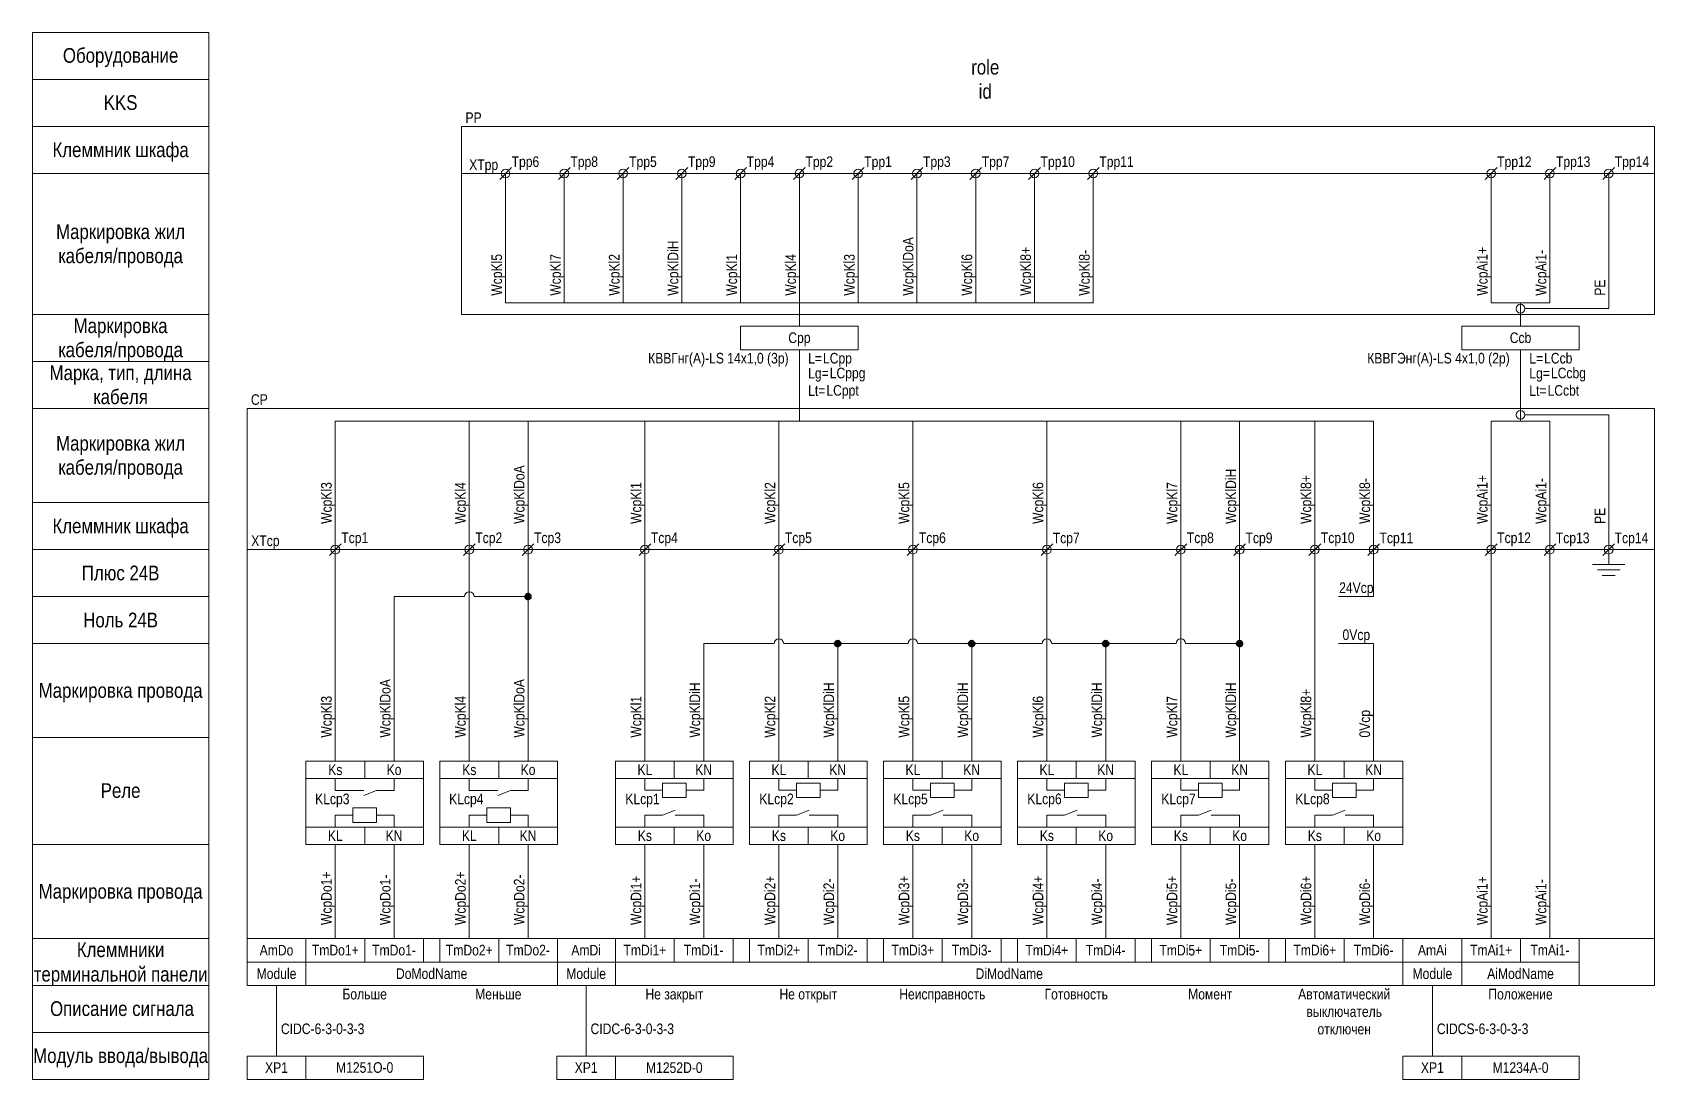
# Model space of a CAD drawing. Header units: millimetres. Extents: x 20 to 296, y -183 to -5.
import ezdxf

# ---------------------------------------------------------------- set-up
doc = ezdxf.new("R2010")
doc.units = ezdxf.units.MM
doc.header["$MEASUREMENT"] = 0
doc.linetypes.add('1_1', pattern=[2000, 1000, -1000])
doc.linetypes.add('4_2_1_2', pattern=[6702.777624, 3527.777672, -1763.888836, 0, -1411.111116])
for name, color, linetype in [('cp_names', 7, 'Continuous'), ('cp_params_ai', 7, 'Continuous'), ('cp_params_di', 7, 'Continuous'), ('cp_params_do', 7, 'Continuous'), ('cp_static_ai', 7, 'Continuous'), ('cp_static_di', 7, 'Continuous'), ('cp_static_do', 7, 'Continuous'), ('id_names', 7, 'Continuous'), ('id_params_ai', 7, 'Continuous'), ('id_params_di', 7, 'Continuous'), ('id_params_do', 7, 'Continuous'), ('id_static_di', 7, 'Continuous'), ('id_static_do', 7, 'Continuous')]:
    doc.layers.add(name, color=color, linetype=linetype)
doc.styles.add('СГЕНЕРИР_СТИЛЬ_1', font='ARIALN.TTF')

msp = doc.modelspace()

# ---------------------------------------------------------------- texts
at = {"layer": 'cp_names', "color": 7, "linetype": 'Continuous', "lineweight": 15, "insert": (35, -73.66), "char_height": 2.5, "attachment_point": 2, "line_spacing_factor": 0.982786, "style": 'СГЕНЕРИР_СТИЛЬ_1'}
msp.add_mtext('\\A1;{\\pqc;\\fArial Narrow|b0|i0|c204|p34;Маркировка жил\\P\\pqc;\\fArial Narrow|b0|i0|c204|p34;кабеля/провода}', dxfattribs=at)
at = {"layer": 'cp_names', "color": 7, "linetype": 'Continuous', "lineweight": 15, "char_height": 2.5, "style": 'СГЕНЕРИР_СТИЛЬ_1'}
for s, insert, attachment_point in [('\\A1;{\\pqc;\\fArial Narrow|b0|i0|c204|p34;Клеммник\\fArial Narrow|b0|i0|c204|p34; шкафа}', (35, -87.72), 2), ('\\A1;{\\pqc;\\fArial Narrow|b0|i0|c204|p34;Плюс \\fArial Narrow|b0|i0|c204|p34;24В}', (35, -97), 5), ('\\A1;{\\pqc;\\fArial Narrow|b0|i0|c204|p34;Ноль 24\\fArial Narrow|b0|i0|c204|p34;В}', (35, -105), 5), ('\\A1;{\\pqc;\\fArial Narrow|b0|i0|c204|p34;Маркировка \\fArial Narrow|b0|i0|c204|p34;провода}', (35, -115.72), 2), ('\\A1;{\\pqc;\\fArial Narrow|b0|i0|c204|p34;Реле}', (35, -132.75), 2), ('\\A1;{\\pqc;\\fArial Narrow|b0|i0|c204|p34;Маркировка \\fArial Narrow|b0|i0|c204|p34;провода}', (35, -149.9), 2), ('\\A1;{\\pqc;\\fArial Narrow|b0|i0|c204|p34;Описание сигнала}', (35.24, -169.86), 2), ('\\A1;{\\pqc;\\fArial Narrow|b0|i0|c204|p34;Модуль ввода/вывода}', (35, -177.86), 2)]:
    msp.add_mtext(s, dxfattribs=dict(at, insert=insert, attachment_point=attachment_point))
at = {"layer": 'cp_names', "color": 7, "linetype": 'Continuous', "lineweight": 15, "insert": (35, -159.84), "char_height": 2.5, "width": 30, "attachment_point": 2, "line_spacing_factor": 0.996518, "style": 'СГЕНЕРИР_СТИЛЬ_1'}
msp.add_mtext('\\A1;{\\pqc;\\fArial Narrow|b0|i0|c204|p34;Клеммник\\fArial Narrow|b0|i0|c204|p34;и терминальной панели}', dxfattribs=at)
at = {"layer": 'cp_params_ai', "color": 7, "linetype": 'Continuous', "lineweight": 15, "char_height": 1.8, "attachment_point": 1, "rotation": 90, "style": 'СГЕНЕРИР_СТИЛЬ_1'}
for s, insert in [('\\A1;{\\pql;\\fArial Narrow|b0|i0|c204|p34;Wcp\\fArial Narrow|b0|i0|c204|p34;Ai\\fArial Narrow|b0|i0|c204|p34;1+}', (265.79, -49.8)), ('\\A1;{\\pql;\\fArial Narrow|b0|i0|c204|p34;Wcp\\fArial Narrow|b0|i0|c204|p34;Ai\\fArial Narrow|b0|i0|c204|p34;1-}', (275.79, -49.8)), ('\\A1;{\\pql;\\fArial Narrow|b0|i0|c204|p34;Wcp\\fArial Narrow|b0|i0|c204|p34;Ai\\fArial Narrow|b0|i0|c204|p34;1+}', (265.79, -88.63)), ('\\A1;{\\pql;\\fArial Narrow|b0|i0|c204|p34;Wcp\\fArial Narrow|b0|i0|c204|p34;Ai\\fArial Narrow|b0|i0|c204|p34;1-}', (275.79, -88.63)), ('\\A1;{\\pql;\\fArial Narrow|b0|i0|c204|p34;Wcp\\fArial Narrow|b0|i0|c204|p34;Ai\\fArial Narrow|b0|i0|c204|p34;1+}', (265.79, -156.89)), ('\\A1;{\\pql;\\fArial Narrow|b0|i0|c204|p34;Wcp\\fArial Narrow|b0|i0|c204|p34;Ai\\fArial Narrow|b0|i0|c204|p34;1-}', (275.79, -156.89))]:
    msp.add_mtext(s, dxfattribs=dict(at, insert=insert))
at = {"layer": 'cp_params_ai', "color": 7, "linetype": 'Continuous', "lineweight": 15, "char_height": 1.8, "style": 'СГЕНЕРИР_СТИЛЬ_1'}
for s, insert, attachment_point in [('\\A1;{\\pql;\\fArial Narrow|b0|i0|c204|p34;Tcp1\\fArial Narrow|b0|i0|c204|p34;2}', (269.23, -90.09), 1), ('\\A1;{\\pql;\\fArial Narrow|b0|i0|c204|p34;Tcp1\\fArial Narrow|b0|i0|c204|p34;3}', (279.21, -90.11), 1), ('\\A1;{\\pql;\\fArial Narrow|b0|i0|c204|p34;Tcp1\\fArial Narrow|b0|i0|c204|p34;4}', (289.21, -90.11), 1), ('\\A1;{\\pqc;\\fArial Narrow|b0|i0|c204|p34;Tm\\fArial Narrow|b0|i0|c204|p34;Ai\\fArial Narrow|b0|i0|c204|p34;1+}', (268.2, -160.25), 2), ('\\A1;{\\pqc;\\fArial Narrow|b0|i0|c204|p34;Tm\\fArial Narrow|b0|i0|c204|p34;Ai\\fArial Narrow|b0|i0|c204|p34;1-}', (278.2, -160.25), 2), ('\\A1;{\\pqc;\\fArial Narrow|b0|i0|c204|p34;Ai\\fArial Narrow|b0|i0|c204|p34;ModName}', (273.2, -164.26), 2)]:
    msp.add_mtext(s, dxfattribs=dict(at, insert=insert, attachment_point=attachment_point))
at = {"layer": 'cp_params_di', "color": 7, "linetype": 'Continuous', "lineweight": 15, "char_height": 1.8, "rotation": 90, "style": 'СГЕНЕРИР_СТИЛЬ_1'}
for s, insert, attachment_point in [('\\A1;{\\pql;\\fArial Narrow|b0|i0|c204|p34;WcpKl\\fArial Narrow|b0|i0|c204|p34;DiH}', (128.1, -49.8), 1), ('\\A1;{\\pql;\\fArial Narrow|b0|i0|c204|p34;WcpKl\\fArial Narrow|b0|i0|c204|p34;5\\fArial Narrow|b0|i0|c204|p34;}', (98.1, -49.8), 1), ('\\A1;{\\pql;\\fArial Narrow|b0|i0|c204|p34;WcpKl\\fArial Narrow|b0|i0|c204|p34;7\\fArial Narrow|b0|i0|c204|p34;}', (108.1, -49.8), 1), ('\\A1;{\\pql;\\fArial Narrow|b0|i0|c204|p34;WcpKl\\fArial Narrow|b0|i0|c204|p34;2\\fArial Narrow|b0|i0|c204|p34;}', (118.09, -49.8), 1), ('\\A1;{\\pql;\\fArial Narrow|b0|i0|c204|p34;Wcp\\fArial Narrow|b0|i0|c204|p34;Kl1\\fArial Narrow|b0|i0|c204|p34;}', (138.09, -49.8), 1), ('\\A1;{\\pql;\\fArial Narrow|b0|i0|c204|p34;WcpKl\\fArial Narrow|b0|i0|c204|p34;6\\fArial Narrow|b0|i0|c204|p34;}', (178.09, -49.8), 1), ('\\A1;{\\pql;\\fArial Narrow|b0|i0|c204|p34;WcpKl8\\fArial Narrow|b0|i0|c204|p34;+}', (188.09, -49.8), 1), ('\\A1;{\\pql;\\fArial Narrow|b0|i0|c204|p34;WcpKl8\\fArial Narrow|b0|i0|c204|p34;-}', (198.09, -49.8), 1), ('\\A1;{\\pql;\\fArial Narrow|b0|i0|c204|p34;WcpKl\\fArial Narrow|b0|i0|c204|p34;DiH}', (223, -88.63), 1), ('\\A1;{\\pql;\\fArial Narrow|b0|i0|c204|p34;WcpKl3}', (69.12, -88.63), 1), ('\\A1;{\\pql;\\fArial Narrow|b0|i0|c204|p34;WcpKl4}', (91.92, -88.63), 1), ('\\A1;{\\pql;\\fArial Narrow|b0|i0|c204|p34;Wcp\\fArial Narrow|b0|i0|c204|p34;Kl1\\fArial Narrow|b0|i0|c204|p34;}', (121.8, -88.63), 1), ('\\A1;{\\pql;\\fArial Narrow|b0|i0|c204|p34;WcpKl\\fArial Narrow|b0|i0|c204|p34;2\\fArial Narrow|b0|i0|c204|p34;}', (144.6, -88.63), 1), ('\\A1;{\\pql;\\fArial Narrow|b0|i0|c204|p34;WcpKl\\fArial Narrow|b0|i0|c204|p34;5\\fArial Narrow|b0|i0|c204|p34;}', (167.4, -88.63), 1), ('\\A1;{\\pql;\\fArial Narrow|b0|i0|c204|p34;WcpKl\\fArial Narrow|b0|i0|c204|p34;6\\fArial Narrow|b0|i0|c204|p34;}', (190.2, -88.63), 1), ('\\A1;{\\pql;\\fArial Narrow|b0|i0|c204|p34;WcpKl\\fArial Narrow|b0|i0|c204|p34;7\\fArial Narrow|b0|i0|c204|p34;}', (213, -88.63), 1), ('\\A1;{\\pql;\\fArial Narrow|b0|i0|c204|p34;WcpKl8\\fArial Narrow|b0|i0|c204|p34;+}', (235.79, -88.63), 1), ('\\A1;{\\pql;\\fArial Narrow|b0|i0|c204|p34;WcpKl8\\fArial Narrow|b0|i0|c204|p34;-}', (245.79, -88.63), 1), ('\\A1;{\\pql;\\fArial Narrow|b0|i0|c204|p34;WcpKl\\fArial Narrow|b0|i0|c204|p34;DiH}', (131.8, -125), 1), ('\\A1;{\\pql;\\fArial Narrow|b0|i0|c204|p34;WcpKl\\fArial Narrow|b0|i0|c204|p34;DiH}', (154.6, -125), 1), ('\\A1;{\\pql;\\fArial Narrow|b0|i0|c204|p34;WcpKl\\fArial Narrow|b0|i0|c204|p34;DiH}', (177.4, -125), 1), ('\\A1;{\\pql;\\fArial Narrow|b0|i0|c204|p34;WcpKl\\fArial Narrow|b0|i0|c204|p34;DiH}', (200.2, -125), 1), ('\\A1;{\\pql;\\fArial Narrow|b0|i0|c204|p34;WcpKl\\fArial Narrow|b0|i0|c204|p34;DiH}', (223, -125), 1), ('\\A1;{\\pql;\\fArial Narrow|b0|i0|c204|p34;Wcp\\fArial Narrow|b0|i0|c204|p34;Kl1\\fArial Narrow|b0|i0|c204|p34;}', (121.8, -125), 1), ('\\A1;{\\pql;\\fArial Narrow|b0|i0|c204|p34;WcpKl\\fArial Narrow|b0|i0|c204|p34;2\\fArial Narrow|b0|i0|c204|p34;}', (144.6, -125), 1), ('\\A1;{\\pql;\\fArial Narrow|b0|i0|c204|p34;WcpKl\\fArial Narrow|b0|i0|c204|p34;5\\fArial Narrow|b0|i0|c204|p34;}', (167.4, -125), 1), ('\\A1;{\\pql;\\fArial Narrow|b0|i0|c204|p34;WcpKl\\fArial Narrow|b0|i0|c204|p34;6\\fArial Narrow|b0|i0|c204|p34;}', (190.2, -125), 1), ('\\A1;{\\pql;\\fArial Narrow|b0|i0|c204|p34;WcpKl\\fArial Narrow|b0|i0|c204|p34;7\\fArial Narrow|b0|i0|c204|p34;}', (213, -125), 1), ('\\A1;{\\pql;\\fArial Narrow|b0|i0|c204|p34;WcpKl8\\fArial Narrow|b0|i0|c204|p34;+}', (235.79, -125), 1), ('\\A1;{\\pqc;\\fArial Narrow|b0|i0|c204|p34;0V\\fArial Narrow|b0|i0|c204|p34;cp}', (245.79, -122.63), 2), ('\\A1;{\\pql;\\fArial Narrow|b0|i0|c204|p34;WcpDi1\\fArial Narrow|b0|i0|c204|p34;+}', (121.8, -156.89), 1), ('\\A1;{\\pql;\\fArial Narrow|b0|i0|c204|p34;WcpDi\\fArial Narrow|b0|i0|c204|p34;2\\fArial Narrow|b0|i0|c204|p34;+}', (144.6, -156.89), 1), ('\\A1;{\\pql;\\fArial Narrow|b0|i0|c204|p34;WcpDi\\fArial Narrow|b0|i0|c204|p34;3\\fArial Narrow|b0|i0|c204|p34;+}', (167.4, -156.89), 1), ('\\A1;{\\pql;\\fArial Narrow|b0|i0|c204|p34;WcpDi\\fArial Narrow|b0|i0|c204|p34;4\\fArial Narrow|b0|i0|c204|p34;+}', (190.2, -156.89), 1), ('\\A1;{\\pql;\\fArial Narrow|b0|i0|c204|p34;WcpDi\\fArial Narrow|b0|i0|c204|p34;5\\fArial Narrow|b0|i0|c204|p34;+}', (213, -156.89), 1), ('\\A1;{\\pql;\\fArial Narrow|b0|i0|c204|p34;WcpDi\\fArial Narrow|b0|i0|c204|p34;6\\fArial Narrow|b0|i0|c204|p34;+}', (235.79, -156.89), 1), ('\\A1;{\\pql;\\fArial Narrow|b0|i0|c204|p34;WcpDi1\\fArial Narrow|b0|i0|c204|p34;-}', (131.8, -156.89), 1), ('\\A1;{\\pql;\\fArial Narrow|b0|i0|c204|p34;WcpDi\\fArial Narrow|b0|i0|c204|p34;2\\fArial Narrow|b0|i0|c204|p34;-}', (154.6, -156.89), 1), ('\\A1;{\\pql;\\fArial Narrow|b0|i0|c204|p34;WcpDi\\fArial Narrow|b0|i0|c204|p34;3\\fArial Narrow|b0|i0|c204|p34;-}', (177.4, -156.89), 1), ('\\A1;{\\pql;\\fArial Narrow|b0|i0|c204|p34;WcpDi\\fArial Narrow|b0|i0|c204|p34;4\\fArial Narrow|b0|i0|c204|p34;-}', (200.2, -156.89), 1), ('\\A1;{\\pql;\\fArial Narrow|b0|i0|c204|p34;WcpDi\\fArial Narrow|b0|i0|c204|p34;5\\fArial Narrow|b0|i0|c204|p34;-}', (223, -156.89), 1), ('\\A1;{\\pql;\\fArial Narrow|b0|i0|c204|p34;WcpDi\\fArial Narrow|b0|i0|c204|p34;6\\fArial Narrow|b0|i0|c204|p34;-}', (245.79, -156.89), 1)]:
    msp.add_mtext(s, dxfattribs=dict(at, insert=insert, attachment_point=attachment_point))
at = {"layer": 'cp_params_di', "color": 7, "linetype": 'Continuous', "lineweight": 15, "char_height": 1.8, "style": 'СГЕНЕРИР_СТИЛЬ_1'}
for s, insert, attachment_point in [('\\A1;{\\pql;\\fArial Narrow|b0|i0|c204|p34;CP}', (57.18, -66.57), 1), ('\\A1;{\\pqr;\\fArial Narrow|b0|i0|c204|p34;XTcp}', (62.04, -90.6), 3), ('\\A1;{\\pql;\\fArial Narrow|b0|i0|c204|p34;Tcp\\fArial Narrow|b0|i0|c204|p34;4}', (125.23, -90.09), 1), ('\\A1;{\\pql;\\fArial Narrow|b0|i0|c204|p34;Tcp\\fArial Narrow|b0|i0|c204|p34;5}', (148.03, -90.09), 1), ('\\A1;{\\pql;\\fArial Narrow|b0|i0|c204|p34;Tcp\\fArial Narrow|b0|i0|c204|p34;6}', (170.83, -90.09), 1), ('\\A1;{\\pql;\\fArial Narrow|b0|i0|c204|p34;Tcp\\fArial Narrow|b0|i0|c204|p34;7}', (193.61, -90.12), 1), ('\\A1;{\\pql;\\fArial Narrow|b0|i0|c204|p34;Tcp\\fArial Narrow|b0|i0|c204|p34;8}', (216.43, -90.09), 1), ('\\A1;{\\pql;\\fArial Narrow|b0|i0|c204|p34;Tcp\\fArial Narrow|b0|i0|c204|p34;9}', (226.41, -90.11), 1), ('\\A1;{\\pql;\\fArial Narrow|b0|i0|c204|p34;Tcp1\\fArial Narrow|b0|i0|c204|p34;0}', (239.23, -90.09), 1), ('\\A1;{\\pql;\\fArial Narrow|b0|i0|c204|p34;Tcp1\\fArial Narrow|b0|i0|c204|p34;1}', (249.21, -90.11), 1), ('\\A1;{\\pqc;\\fArial Narrow|b0|i0|c204|p34;24V\\fArial Narrow|b0|i0|c204|p34;cp}', (245.26, -98.59), 2), ('\\A1;{\\pqc;\\fArial Narrow|b0|i0|c204|p34;0V\\fArial Narrow|b0|i0|c204|p34;cp}', (245.26, -106.59), 2), ('\\A1;{\\pqc;\\fArial Narrow|b0|i0|c204|p34;K\\fArial Narrow|b0|i0|c204|p34;L}', (124.21, -129.56), 2), ('\\A1;{\\pqc;\\fArial Narrow|b0|i0|c204|p34;K\\fArial Narrow|b0|i0|c204|p34;N}', (134.21, -129.56), 2), ('\\A1;{\\pqc;\\fArial Narrow|b0|i0|c204|p34;K\\fArial Narrow|b0|i0|c204|p34;L}', (147.01, -129.56), 2), ('\\A1;{\\pqc;\\fArial Narrow|b0|i0|c204|p34;K\\fArial Narrow|b0|i0|c204|p34;N}', (157.01, -129.56), 2), ('\\A1;{\\pqc;\\fArial Narrow|b0|i0|c204|p34;K\\fArial Narrow|b0|i0|c204|p34;L}', (169.81, -129.56), 2), ('\\A1;{\\pqc;\\fArial Narrow|b0|i0|c204|p34;K\\fArial Narrow|b0|i0|c204|p34;N}', (179.81, -129.56), 2), ('\\A1;{\\pqc;\\fArial Narrow|b0|i0|c204|p34;K\\fArial Narrow|b0|i0|c204|p34;L}', (192.61, -129.56), 2), ('\\A1;{\\pqc;\\fArial Narrow|b0|i0|c204|p34;K\\fArial Narrow|b0|i0|c204|p34;N}', (202.61, -129.56), 2), ('\\A1;{\\pqc;\\fArial Narrow|b0|i0|c204|p34;K\\fArial Narrow|b0|i0|c204|p34;L}', (215.4, -129.56), 2), ('\\A1;{\\pqc;\\fArial Narrow|b0|i0|c204|p34;K\\fArial Narrow|b0|i0|c204|p34;N}', (225.4, -129.56), 2), ('\\A1;{\\pqc;\\fArial Narrow|b0|i0|c204|p34;K\\fArial Narrow|b0|i0|c204|p34;L}', (238.2, -129.56), 2), ('\\A1;{\\pqc;\\fArial Narrow|b0|i0|c204|p34;K\\fArial Narrow|b0|i0|c204|p34;N}', (248.2, -129.56), 2), ('\\A1;{\\pqc;\\fArial Narrow|b0|i0|c204|p34;KLcp\\fArial Narrow|b0|i0|c204|p34;1}', (123.81, -134.52), 2), ('\\A1;{\\pqc;\\fArial Narrow|b0|i0|c204|p34;KLcp\\fArial Narrow|b0|i0|c204|p34;2}', (146.61, -134.52), 2), ('\\A1;{\\pqc;\\fArial Narrow|b0|i0|c204|p34;KLcp\\fArial Narrow|b0|i0|c204|p34;5}', (169.41, -134.53), 2), ('\\A1;{\\pqc;\\fArial Narrow|b0|i0|c204|p34;KLcp\\fArial Narrow|b0|i0|c204|p34;6}', (192.2, -134.52), 2), ('\\A1;{\\pqc;\\fArial Narrow|b0|i0|c204|p34;KLcp\\fArial Narrow|b0|i0|c204|p34;7}', (215, -134.53), 2), ('\\A1;{\\pqc;\\fArial Narrow|b0|i0|c204|p34;KLcp\\fArial Narrow|b0|i0|c204|p34;8}', (237.8, -134.52), 2), ('\\A1;{\\pqc;\\fArial Narrow|b0|i0|c204|p34;Ks}', (124.21, -140.78), 2), ('\\A1;{\\pqc;\\fArial Narrow|b0|i0|c204|p34;Ko}', (134.21, -140.78), 2), ('\\A1;{\\pqc;\\fArial Narrow|b0|i0|c204|p34;Ks}', (147.01, -140.78), 2), ('\\A1;{\\pqc;\\fArial Narrow|b0|i0|c204|p34;Ko}', (157.01, -140.78), 2), ('\\A1;{\\pqc;\\fArial Narrow|b0|i0|c204|p34;Ks}', (169.81, -140.78), 2), ('\\A1;{\\pqc;\\fArial Narrow|b0|i0|c204|p34;Ko}', (179.81, -140.78), 2), ('\\A1;{\\pqc;\\fArial Narrow|b0|i0|c204|p34;Ks}', (192.61, -140.78), 2), ('\\A1;{\\pqc;\\fArial Narrow|b0|i0|c204|p34;Ko}', (202.61, -140.78), 2), ('\\A1;{\\pqc;\\fArial Narrow|b0|i0|c204|p34;Ks}', (215.4, -140.78), 2), ('\\A1;{\\pqc;\\fArial Narrow|b0|i0|c204|p34;Ko}', (225.4, -140.78), 2), ('\\A1;{\\pqc;\\fArial Narrow|b0|i0|c204|p34;Ks}', (238.2, -140.78), 2), ('\\A1;{\\pqc;\\fArial Narrow|b0|i0|c204|p34;Ko}', (248.2, -140.78), 2), ('\\A1;{\\pqc;\\fArial Narrow|b0|i0|c204|p34;Am\\fArial Narrow|b0|i0|c204|p34;Di}', (114.21, -160.26), 2), ('\\A1;{\\pqc;\\fArial Narrow|b0|i0|c204|p34;TmDi1\\fArial Narrow|b0|i0|c204|p34;+}', (124.21, -160.25), 2), ('\\A1;{\\pqc;\\fArial Narrow|b0|i0|c204|p34;TmDi1\\fArial Narrow|b0|i0|c204|p34;-}', (134.21, -160.25), 2), ('\\A1;{\\pqc;\\fArial Narrow|b0|i0|c204|p34;TmDi2\\fArial Narrow|b0|i0|c204|p34;+}', (147.01, -160.25), 2), ('\\A1;{\\pqc;\\fArial Narrow|b0|i0|c204|p34;TmDi2\\fArial Narrow|b0|i0|c204|p34;-}', (157.01, -160.25), 2), ('\\A1;{\\pqc;\\fArial Narrow|b0|i0|c204|p34;TmDi\\fArial Narrow|b0|i0|c204|p34;3\\fArial Narrow|b0|i0|c204|p34;+}', (169.81, -160.25), 2), ('\\A1;{\\pqc;\\fArial Narrow|b0|i0|c204|p34;TmDi\\fArial Narrow|b0|i0|c204|p34;3\\fArial Narrow|b0|i0|c204|p34;-}', (179.81, -160.25), 2), ('\\A1;{\\pqc;\\fArial Narrow|b0|i0|c204|p34;TmDi\\fArial Narrow|b0|i0|c204|p34;4\\fArial Narrow|b0|i0|c204|p34;+}', (192.61, -160.26), 2), ('\\A1;{\\pqc;\\fArial Narrow|b0|i0|c204|p34;TmDi\\fArial Narrow|b0|i0|c204|p34;4\\fArial Narrow|b0|i0|c204|p34;-}', (202.61, -160.26), 2), ('\\A1;{\\pqc;\\fArial Narrow|b0|i0|c204|p34;TmDi\\fArial Narrow|b0|i0|c204|p34;5\\fArial Narrow|b0|i0|c204|p34;+}', (215.4, -160.26), 2), ('\\A1;{\\pqc;\\fArial Narrow|b0|i0|c204|p34;TmDi\\fArial Narrow|b0|i0|c204|p34;5\\fArial Narrow|b0|i0|c204|p34;-}', (225.4, -160.26), 2), ('\\A1;{\\pqc;\\fArial Narrow|b0|i0|c204|p34;TmDi\\fArial Narrow|b0|i0|c204|p34;6\\fArial Narrow|b0|i0|c204|p34;+}', (238.2, -160.25), 2), ('\\A1;{\\pqc;\\fArial Narrow|b0|i0|c204|p34;TmDi\\fArial Narrow|b0|i0|c204|p34;6\\fArial Narrow|b0|i0|c204|p34;-}', (248.2, -160.25), 2), ('\\A1;{\\pqc;\\fArial Narrow|b0|i0|c204|p34;Am\\fArial Narrow|b0|i0|c204|p34;A\\fArial Narrow|b0|i0|c204|p34;i}', (258.2, -160.26), 2), ('\\A1;{\\pqc;\\fArial Narrow|b0|i0|c204|p34;DiModName}', (186.21, -164.26), 2)]:
    msp.add_mtext(s, dxfattribs=dict(at, insert=insert, attachment_point=attachment_point))
at = {"layer": 'cp_params_do', "color": 7, "linetype": 'Continuous', "lineweight": 15, "char_height": 1.8, "attachment_point": 1, "rotation": 90, "style": 'СГЕНЕРИР_СТИЛЬ_1'}
for s, insert in [('\\A1;{\\pql;\\fArial Narrow|b0|i0|c204|p34;WcpKl\\fArial Narrow|b0|i0|c204|p34;DoA}', (101.92, -88.63)), ('\\A1;{\\pql;\\fArial Narrow|b0|i0|c204|p34;WcpKl\\fArial Narrow|b0|i0|c204|p34;DoA}', (79.12, -125)), ('\\A1;{\\pql;\\fArial Narrow|b0|i0|c204|p34;WcpKl\\fArial Narrow|b0|i0|c204|p34;DoA}', (101.92, -125)), ('\\A1;{\\pql;\\fArial Narrow|b0|i0|c204|p34;WcpKl3}', (69.12, -125)), ('\\A1;{\\pql;\\fArial Narrow|b0|i0|c204|p34;WcpKl4}', (91.92, -125)), ('\\A1;{\\pql;\\fArial Narrow|b0|i0|c204|p34;WcpDo1\\fArial Narrow|b0|i0|c204|p34;+}', (69.12, -156.89)), ('\\A1;{\\pql;\\fArial Narrow|b0|i0|c204|p34;WcpDo1\\fArial Narrow|b0|i0|c204|p34;-}', (79.12, -156.89)), ('\\A1;{\\pql;\\fArial Narrow|b0|i0|c204|p34;WcpDo\\fArial Narrow|b0|i0|c204|p34;2\\fArial Narrow|b0|i0|c204|p34;+}', (91.92, -156.89)), ('\\A1;{\\pql;\\fArial Narrow|b0|i0|c204|p34;WcpDo\\fArial Narrow|b0|i0|c204|p34;2\\fArial Narrow|b0|i0|c204|p34;-}', (101.92, -156.89))]:
    msp.add_mtext(s, dxfattribs=dict(at, insert=insert))
at = {"layer": 'cp_params_do', "color": 7, "linetype": 'Continuous', "lineweight": 15, "char_height": 1.8, "style": 'СГЕНЕРИР_СТИЛЬ_1'}
for s, insert, attachment_point in [('\\A1;{\\pql;\\fArial Narrow|b0|i0|c204|p34;Tcp1}', (72.55, -90.09), 1), ('\\A1;{\\pql;\\fArial Narrow|b0|i0|c204|p34;Tcp\\fArial Narrow|b0|i0|c204|p34;2}', (95.35, -90.09), 1), ('\\A1;{\\pql;\\fArial Narrow|b0|i0|c204|p34;Tcp\\fArial Narrow|b0|i0|c204|p34;3}', (105.35, -90.09), 1), ('\\A1;{\\pqc;\\fArial Narrow|b0|i0|c204|p34;Ks}', (71.53, -129.56), 2), ('\\A1;{\\pqc;\\fArial Narrow|b0|i0|c204|p34;Ko}', (81.53, -129.56), 2), ('\\A1;{\\pqc;\\fArial Narrow|b0|i0|c204|p34;Ks}', (94.33, -129.56), 2), ('\\A1;{\\pqc;\\fArial Narrow|b0|i0|c204|p34;Ko}', (104.33, -129.56), 2), ('\\A1;{\\pqc;\\fArial Narrow|b0|i0|c204|p34;KLcp\\fArial Narrow|b0|i0|c204|p34;3}', (71.02, -134.52), 2), ('\\A1;{\\pqc;\\fArial Narrow|b0|i0|c204|p34;KLcp\\fArial Narrow|b0|i0|c204|p34;4}', (93.82, -134.53), 2), ('\\A1;{\\pqc;\\fArial Narrow|b0|i0|c204|p34;KL}', (71.53, -140.78), 2), ('\\A1;{\\pqc;\\fArial Narrow|b0|i0|c204|p34;KN}', (81.53, -140.78), 2), ('\\A1;{\\pqc;\\fArial Narrow|b0|i0|c204|p34;KL}', (94.33, -140.78), 2), ('\\A1;{\\pqc;\\fArial Narrow|b0|i0|c204|p34;KN}', (104.33, -140.78), 2), ('\\A1;{\\pqc;\\fArial Narrow|b0|i0|c204|p34;Am\\fArial Narrow|b0|i0|c204|p34;Do}', (61.53, -160.26), 2), ('\\A1;{\\pqc;\\fArial Narrow|b0|i0|c204|p34;TmD\\fArial Narrow|b0|i0|c204|p34;o\\fArial Narrow|b0|i0|c204|p34;1+}', (71.53, -160.25), 2), ('\\A1;{\\pqc;\\fArial Narrow|b0|i0|c204|p34;TmD\\fArial Narrow|b0|i0|c204|p34;o\\fArial Narrow|b0|i0|c204|p34;1-}', (81.53, -160.25), 2), ('\\A1;{\\pqc;\\fArial Narrow|b0|i0|c204|p34;TmD\\fArial Narrow|b0|i0|c204|p34;o\\fArial Narrow|b0|i0|c204|p34;2+}', (94.33, -160.25), 2), ('\\A1;{\\pqc;\\fArial Narrow|b0|i0|c204|p34;TmD\\fArial Narrow|b0|i0|c204|p34;o\\fArial Narrow|b0|i0|c204|p34;2-}', (104.33, -160.25), 2), ('\\A1;{\\pqc;\\fArial Narrow|b0|i0|c204|p34;D\\fArial Narrow|b0|i0|c204|p34;o\\fArial Narrow|b0|i0|c204|p34;ModName}', (87.93, -164.26), 2)]:
    msp.add_mtext(s, dxfattribs=dict(at, insert=insert, attachment_point=attachment_point))
at = {"layer": 'cp_static_ai', "color": 7, "linetype": 'Continuous', "lineweight": 15, "char_height": 1.8, "attachment_point": 1, "rotation": 90, "style": 'СГЕНЕРИР_СТИЛЬ_1'}
for insert in [(285.8, -49.8), (285.8, -88.63)]:
    msp.add_mtext('\\A1;{\\pql;\\fArial Narrow|b0|i0|c204|p34;PE}', dxfattribs=dict(at, insert=insert))
at = {"layer": 'cp_static_ai', "color": 7, "linetype": 'Continuous', "lineweight": 15, "insert": (273.2, -167.74), "char_height": 1.8, "attachment_point": 2, "style": 'СГЕНЕРИР_СТИЛЬ_1'}
msp.add_mtext('\\A1;{\\pqc;\\fArial Narrow|b0|i0|c204|p34;Положение}', dxfattribs=at)
at = {"layer": 'cp_static_di', "color": 7, "linetype": 'Continuous', "lineweight": 15, "char_height": 1.8, "attachment_point": 2, "style": 'СГЕНЕРИР_СТИЛЬ_1'}
for s, insert in [('\\A1;{\\pqc;\\fArial Narrow|b0|i0|c204|p34;Не \\fArial Narrow|b0|i0|c204|p34;закрыт}', (129.21, -167.74)), ('\\A1;{\\pqc;\\fArial Narrow|b0|i0|c204|p34;Не открыт}', (152.01, -167.74)), ('\\A1;{\\pqc;\\fArial Narrow|b0|i0|c204|p34;Неисправность}', (174.81, -167.74)), ('\\A1;{\\pqc;\\fArial Narrow|b0|i0|c204|p34;Готовность}', (197.61, -167.74)), ('\\A1;{\\pqc;\\fArial Narrow|b0|i0|c204|p34;Момент}', (220.4, -167.74))]:
    msp.add_mtext(s, dxfattribs=dict(at, insert=insert))
at = {"layer": 'cp_static_di', "color": 7, "linetype": 'Continuous', "lineweight": 15, "insert": (243.2, -167.74), "char_height": 1.8, "width": 20, "attachment_point": 2, "line_spacing_factor": 0.991432, "style": 'СГЕНЕРИР_СТИЛЬ_1'}
msp.add_mtext('\\A1;{\\pqc;\\fArial Narrow|b0|i0|c204|p34;Автоматический выключатель отключен}', dxfattribs=at)
at = {"layer": 'cp_static_do', "color": 7, "linetype": 'Continuous', "lineweight": 15, "char_height": 1.8, "attachment_point": 2, "style": 'СГЕНЕРИР_СТИЛЬ_1'}
for s, insert in [('\\A1;{\\pqc;\\fArial Narrow|b0|i0|c204|p34;Module}', (61.53, -164.26)), ('\\A1;{\\pqc;\\fArial Narrow|b0|i0|c204|p34;Module}', (114.21, -164.26)), ('\\A1;{\\pqc;\\fArial Narrow|b0|i0|c204|p34;Module}', (258.2, -164.26)), ('\\A1;{\\pqc;\\fArial Narrow|b0|i0|c204|p34;Больше}', (76.53, -167.74)), ('\\A1;{\\pqc;\\fArial Narrow|b0|i0|c204|p34;Меньше}', (99.27, -167.74)), ('\\A1;{\\pqc;\\fArial Narrow|b0|i0|c204|p34;XP1}', (61.53, -180.25)), ('\\A1;{\\pqc;\\fArial Narrow|b0|i0|c204|p34;M1251O-0}', (76.53, -180.23)), ('\\A1;{\\pqc;\\fArial Narrow|b0|i0|c204|p34;XP1}', (114.21, -180.25)), ('\\A1;{\\pqc;\\fArial Narrow|b0|i0|c204|p34;M125\\fArial Narrow|b0|i0|c204|p34;2D\\fArial Narrow|b0|i0|c204|p34;-0}', (129.21, -180.25)), ('\\A1;{\\pqc;\\fArial Narrow|b0|i0|c204|p34;XP1}', (258.2, -180.25)), ('\\A1;{\\pqc;\\fArial Narrow|b0|i0|c204|p34;M12\\fArial Narrow|b0|i0|c204|p34;34A\\fArial Narrow|b0|i0|c204|p34;-0}', (273.2, -180.25))]:
    msp.add_mtext(s, dxfattribs=dict(at, insert=insert))
at = {"layer": 'id_names', "color": 7, "linetype": 'Continuous', "lineweight": 15, "char_height": 2.5, "attachment_point": 2, "style": 'СГЕНЕРИР_СТИЛЬ_1'}
for s, insert in [('\\A1;{\\pqc;\\fArial Narrow|b0|i0|c204|p34;Оборудование}', (35, -7.66)), ('\\A1;{\\pqc;\\fArial Narrow|b0|i0|c204|p34;KKS}', (35, -15.68)), ('\\A1;{\\pqc;\\fArial Narrow|b0|i0|c204|p34;Клеммник\\fArial Narrow|b0|i0|c204|p34; шкафа}', (35, -23.72))]:
    msp.add_mtext(s, dxfattribs=dict(at, insert=insert))
for s, insert, line_spacing_factor in [('\\A1;{\\pqc;\\fArial Narrow|b0|i0|c204|p34;Маркировка жил\\P\\pqc;\\fArial Narrow|b0|i0|c204|p34;кабеля/провода}', (35, -37.66), 0.982786), ('\\A1;{\\pqc;\\fArial Narrow|b0|i0|c204|p34;Маркировка\\P\\pqc;\\fArial Narrow|b0|i0|c204|p34;кабеля/провода}', (35, -53.66), 0.982786), ('\\A1;{\\pqc;\\fArial Narrow|b0|i0|c204|p34;Марка, тип\\fArial Narrow|b0|i0|c204|p34;, длина\\P\\pqc;\\fArial Narrow|b0|i0|c204|p34;кабеля}', (35, -61.66), 0.98101)]:
    msp.add_mtext(s, dxfattribs=dict(at, insert=insert, line_spacing_factor=line_spacing_factor))
at = {"layer": 'id_params_ai', "color": 7, "linetype": 'Continuous', "lineweight": 15, "char_height": 1.8, "attachment_point": 1, "style": 'СГЕНЕРИР_СТИЛЬ_1'}
for s, insert in [('\\A1;{\\pql;\\fArial Narrow|b0|i0|c204|p34;Tpp\\fArial Narrow|b0|i0|c204|p34;10}', (191.53, -26.09)), ('\\A1;{\\pql;\\fArial Narrow|b0|i0|c204|p34;Tpp\\fArial Narrow|b0|i0|c204|p34;11}', (201.53, -26.09)), ('\\A1;{\\pql;\\fArial Narrow|b0|i0|c204|p34;Tpp1\\fArial Narrow|b0|i0|c204|p34;2}', (269.23, -26.09)), ('\\A1;{\\pql;\\fArial Narrow|b0|i0|c204|p34;Tpp1\\fArial Narrow|b0|i0|c204|p34;3}', (279.23, -26.09)), ('\\A1;{\\pql;\\fArial Narrow|b0|i0|c204|p34;Tpp1\\fArial Narrow|b0|i0|c204|p34;4}', (289.23, -26.09))]:
    msp.add_mtext(s, dxfattribs=dict(at, insert=insert))
at = {"layer": 'id_params_di', "color": 7, "linetype": 'Continuous', "lineweight": 15, "style": 'СГЕНЕРИР_СТИЛЬ_1'}
for s, insert, char_height, attachment_point in [('\\A1;{\\pqc;\\fArial Narrow|b0|i0|c204|p34;role}', (182.12, -9.66), 2.5, 2), ('\\A1;{\\pqc;\\fArial Narrow|b0|i0|c204|p34;id}', (182.12, -13.78), 2.5, 2), ('\\A1;{\\pql;\\fArial Narrow|b0|i0|c204|p34;LC\\fArial Narrow|b0|i0|c204|p34;p\\fArial Narrow|b0|i0|c204|p34;p}', (154.51, -59.53), 1.8, 1), ('\\A1;{\\pql;\\fArial Narrow|b0|i0|c204|p34;LC\\fArial Narrow|b0|i0|c204|p34;cb}', (277.21, -59.53), 1.8, 1), ('\\A1;{\\pql;\\fArial Narrow|b0|i0|c204|p34;LC\\fArial Narrow|b0|i0|c204|p34;p\\fArial Narrow|b0|i0|c204|p34;pg}', (155.66, -62.05), 1.8, 1), ('\\A1;{\\pql;\\fArial Narrow|b0|i0|c204|p34;LC\\fArial Narrow|b0|i0|c204|p34;cb\\fArial Narrow|b0|i0|c204|p34;g}', (278.37, -62.05), 1.8, 1), ('\\A1;{\\pql;\\fArial Narrow|b0|i0|c204|p34;LC\\fArial Narrow|b0|i0|c204|p34;p\\fArial Narrow|b0|i0|c204|p34;pt}', (155.09, -65.01), 1.8, 1), ('\\A1;{\\pql;\\fArial Narrow|b0|i0|c204|p34;LC\\fArial Narrow|b0|i0|c204|p34;cb\\fArial Narrow|b0|i0|c204|p34;t}', (277.79, -65.01), 1.8, 1)]:
    msp.add_mtext(s, dxfattribs=dict(at, insert=insert, char_height=char_height, attachment_point=attachment_point))
at = {"layer": 'id_params_do', "color": 7, "linetype": 'Continuous', "lineweight": 15, "char_height": 1.8, "style": 'СГЕНЕРИР_СТИЛЬ_1'}
for s, insert, attachment_point in [('\\A1;{\\pql;\\fArial Narrow|b0|i0|c204|p34;P\\fArial Narrow|b0|i0|c204|p34;P}', (93.68, -18.6), 1), ('\\A1;{\\pqr;\\fArial Narrow|b0|i0|c204|p34;XTpp}', (99.24, -26.6), 3), ('\\A1;{\\pql;\\fArial Narrow|b0|i0|c204|p34;Tpp\\fArial Narrow|b0|i0|c204|p34;6}', (101.53, -26.09), 1), ('\\A1;{\\pql;\\fArial Narrow|b0|i0|c204|p34;Tpp\\fArial Narrow|b0|i0|c204|p34;8}', (111.53, -26.09), 1), ('\\A1;{\\pql;\\fArial Narrow|b0|i0|c204|p34;Tpp\\fArial Narrow|b0|i0|c204|p34;5}', (121.53, -26.09), 1), ('\\A1;{\\pql;\\fArial Narrow|b0|i0|c204|p34;Tpp\\fArial Narrow|b0|i0|c204|p34;9}', (131.53, -26.09), 1), ('\\A1;{\\pql;\\fArial Narrow|b0|i0|c204|p34;Tpp\\fArial Narrow|b0|i0|c204|p34;4}', (141.53, -26.09), 1), ('\\A1;{\\pql;\\fArial Narrow|b0|i0|c204|p34;Tpp2}', (151.53, -26.09), 1), ('\\A1;{\\pql;\\fArial Narrow|b0|i0|c204|p34;Tpp1}', (161.53, -26.09), 1), ('\\A1;{\\pql;\\fArial Narrow|b0|i0|c204|p34;Tpp\\fArial Narrow|b0|i0|c204|p34;3}', (171.53, -26.09), 1), ('\\A1;{\\pql;\\fArial Narrow|b0|i0|c204|p34;Tpp\\fArial Narrow|b0|i0|c204|p34;7}', (181.53, -26.09), 1), ('\\A1;{\\pqc;\\fArial Narrow|b0|i0|c204|p34;C\\fArial Narrow|b0|i0|c204|p34;p\\fArial Narrow|b0|i0|c204|p34;p}', (150.5, -56.05), 2), ('\\A1;{\\pqc;\\fArial Narrow|b0|i0|c204|p34;C\\fArial Narrow|b0|i0|c204|p34;cb}', (273.2, -56.05), 2)]:
    msp.add_mtext(s, dxfattribs=dict(at, insert=insert, attachment_point=attachment_point))
at = {"layer": 'id_params_do', "color": 7, "linetype": 'Continuous', "lineweight": 15, "char_height": 1.8, "attachment_point": 1, "rotation": 90, "style": 'СГЕНЕРИР_СТИЛЬ_1'}
for s, insert in [('\\A1;{\\pql;\\fArial Narrow|b0|i0|c204|p34;WcpKl\\fArial Narrow|b0|i0|c204|p34;DoA}', (168.1, -49.8)), ('\\A1;{\\pql;\\fArial Narrow|b0|i0|c204|p34;WcpKl4}', (148.1, -49.8)), ('\\A1;{\\pql;\\fArial Narrow|b0|i0|c204|p34;WcpKl3}', (158.09, -49.8))]:
    msp.add_mtext(s, dxfattribs=dict(at, insert=insert))
at = {"layer": 'id_static_di', "color": 7, "linetype": 'Continuous', "lineweight": 15, "char_height": 1.8, "attachment_point": 1, "style": 'СГЕНЕРИР_СТИЛЬ_1'}
for s, insert in [('\\A1;{\\pql;\\fArial Narrow|b0|i0|c204|p34;КВВГнг(А)-LS 1\\fArial Narrow|b0|i0|c204|p34;4\\fArial Narrow|b0|i0|c204|p34;х1,0 (3р) }', (124.76, -59.53)), ('\\A1;{\\pql;\\fArial Narrow|b0|i0|c204|p34;L=}', (151.99, -59.56)), ('\\A1;{\\pql;\\fArial Narrow|b0|i0|c204|p34;КВВГ\\fArial Narrow|b0|i0|c204|p34;Э\\fArial Narrow|b0|i0|c204|p34;нг(А)-LS \\fArial Narrow|b0|i0|c204|p34;4\\fArial Narrow|b0|i0|c204|p34;х1,0 (\\fArial Narrow|b0|i0|c204|p34;2\\fArial Narrow|b0|i0|c204|p34;р) }', (247.12, -59.53)), ('\\A1;{\\pql;\\fArial Narrow|b0|i0|c204|p34;L=}', (274.7, -59.56)), ('\\A1;{\\pql;\\fArial Narrow|b0|i0|c204|p34;Lg=}', (151.99, -62.08)), ('\\A1;{\\pql;\\fArial Narrow|b0|i0|c204|p34;Lg=}', (274.7, -62.08)), ('\\A1;{\\pql;\\fArial Narrow|b0|i0|c204|p34;Lt=}', (151.99, -65.04)), ('\\A1;{\\pql;\\fArial Narrow|b0|i0|c204|p34;Lt=}', (274.7, -65.04)), ('\\A1;{\\pql;\\fArial Narrow|b0|i0|c204|p34;CIDC-6-3-0-3-3}', (62.28, -173.64)), ('\\A1;{\\pql;\\fArial Narrow|b0|i0|c204|p34;CIDC-6-3-0-3-3}', (114.96, -173.64)), ('\\A1;{\\pql;\\fArial Narrow|b0|i0|c204|p34;CIDC\\fArial Narrow|b0|i0|c204|p34;S\\fArial Narrow|b0|i0|c204|p34;-6-3-0-3-3}', (258.96, -173.64))]:
    msp.add_mtext(s, dxfattribs=dict(at, insert=insert))

# ---------------------------------------------------------------- hatches: boundary and pattern name
at = {"layer": 'cp_static_di', "linetype": 'Continuous', "lineweight": 0, "true_color": 0x000000}
for points in [[(156.61, -109), (156.64, -109.15), (156.72, -109.28), (156.85, -109.37), (157.01, -109.4), (157.16, -109.37), (157.29, -109.28), (157.38, -109.15), (157.41, -109), (157.38, -108.85), (157.29, -108.72), (157.16, -108.63), (157.01, -108.6), (156.85, -108.63), (156.72, -108.72), (156.64, -108.85)], [(179.41, -109), (179.44, -109.15), (179.52, -109.28), (179.65, -109.37), (179.81, -109.4), (179.96, -109.37), (180.09, -109.28), (180.18, -109.15), (180.21, -109), (180.18, -108.85), (180.09, -108.72), (179.96, -108.63), (179.81, -108.6), (179.65, -108.63), (179.52, -108.72), (179.44, -108.85)], [(202.21, -109), (202.24, -109.15), (202.32, -109.28), (202.45, -109.37), (202.61, -109.4), (202.76, -109.37), (202.89, -109.28), (202.97, -109.15), (203.01, -109), (202.97, -108.85), (202.89, -108.72), (202.76, -108.63), (202.61, -108.6), (202.45, -108.63), (202.32, -108.72), (202.24, -108.85)]]:
    msp.add_hatch(color=18, dxfattribs=at).paths.add_polyline_path(points)
at = {"layer": 'cp_static_do', "linetype": 'Continuous', "lineweight": 0, "true_color": 0x000000}
msp.add_hatch(color=18, dxfattribs=at).paths.add_polyline_path([(103.93, -101), (103.96, -101.15), (104.04, -101.28), (104.17, -101.37), (104.33, -101.4), (104.48, -101.37), (104.61, -101.28), (104.69, -101.15), (104.73, -101), (104.69, -100.85), (104.61, -100.72), (104.48, -100.63), (104.33, -100.6), (104.17, -100.63), (104.04, -100.72), (103.96, -100.85)])
at = {"layer": 'id_static_di', "linetype": 'Continuous', "lineweight": 0, "true_color": 0x000000}
msp.add_hatch(color=18, dxfattribs=at).paths.add_polyline_path([(225, -109), (225.04, -109.15), (225.12, -109.28), (225.25, -109.37), (225.4, -109.4), (225.56, -109.37), (225.69, -109.28), (225.77, -109.15), (225.8, -109), (225.77, -108.85), (225.69, -108.72), (225.56, -108.63), (225.4, -108.6), (225.25, -108.63), (225.12, -108.72), (225.04, -108.85)])

# ---------------------------------------------------------------- linework, layer by layer
at = {"layer": 'cp_names', "color": 7, "linetype": 'Continuous', "lineweight": 15, "ltscale": 100}
for points in [[(20, -85), (50, -85), (50, -69), (20, -69)], [(20, -93), (50, -93), (50, -85), (20, -85)], [(20, -101), (50, -101), (50, -93), (20, -93)], [(20, -109), (50, -109), (50, -101), (20, -101)], [(20, -125), (50, -125), (50, -109), (20, -109)], [(20, -143.18), (50, -143.18), (50, -125), (20, -125)], [(20, -159.18), (50, -159.18), (50, -143.18), (20, -143.18)], [(20, -167.18), (50, -167.18), (50, -159.18), (20, -159.18)], [(20, -175.18), (50, -175.18), (50, -167.18), (20, -167.18)], [(20, -183.18), (50, -183.18), (50, -175.18), (20, -175.18)]]:
    msp.add_lwpolyline(points, close=True, dxfattribs=at)
at = {"layer": 'cp_static_ai', "color": 7, "linetype": 'Continuous', "lineweight": 15, "ltscale": 100}
for p, q in [((267.2, -94), (269.2, -92)), ((268.2, -93), (268.2, -159.18)), ((277.2, -94), (279.2, -92)), ((278.2, -93), (278.2, -159.18)), ((287.2, -94), (289.2, -92)), ((288.2, -93), (288.2, -95.53)), ((285.46, -95.53), (290.95, -95.53)), ((286.27, -96.46), (290.13, -96.46)), ((287.09, -97.39), (289.32, -97.39)), ((253.2, -159.18), (296, -159.18)), ((253.2, -167.18), (296, -167.18))]:
    msp.add_line(p, q, dxfattribs=at)
for points in [[(288.2, -29), (288.2, -52), (273.95, -52)], [(288.2, -93), (288.2, -70.07), (273.95, -70.07)]]:
    msp.add_lwpolyline(points, dxfattribs=at)
for points in [[(263.2, -159.18), (273.2, -159.18), (273.2, -163.18), (263.2, -163.18)], [(273.2, -159.18), (283.2, -159.18), (283.2, -163.18), (273.2, -163.18)], [(263.2, -163.18), (283.2, -163.18), (283.2, -167.18), (263.2, -167.18)]]:
    msp.add_lwpolyline(points, close=True, dxfattribs=at)
for centre in [(273.2, -52), (273.2, -70.07), (268.2, -93), (278.2, -93), (288.2, -93)]:
    msp.add_circle(centre, 0.75, dxfattribs=at)
at = {"layer": 'cp_static_di', "color": 7, "linetype": '1_1', "lineweight": 15, "ltscale": 100}
for p, q in [((296, -69), (56.53, -69)), ((56.53, -69), (56.53, -167.18))]:
    msp.add_line(p, q, dxfattribs=at)
at = {"layer": 'cp_static_di', "color": 7, "linetype": 'Continuous', "lineweight": 15, "ltscale": 100}
for p, q in [((71.53, -71.14), (248.2, -71.14)), ((71.53, -71.14), (71.53, -93)), ((94.33, -71.14), (94.33, -93)), ((104.33, -71.14), (104.33, -93)), ((124.21, -71.14), (124.21, -93)), ((147.01, -71.14), (147.01, -93)), ((169.81, -71.14), (169.81, -93)), ((192.61, -71.14), (192.61, -93)), ((215.4, -71.14), (215.4, -93)), ((225.4, -71.14), (225.4, -93)), ((238.2, -71.14), (238.2, -93)), ((248.2, -71.14), (248.2, -93)), ((268.2, -71.14), (268.2, -93)), ((268.2, -71.14), (278.2, -71.14)), ((278.2, -71.14), (278.2, -93)), ((70.53, -94), (72.53, -92)), ((93.33, -94), (95.33, -92)), ((103.33, -94), (105.33, -92)), ((123.21, -94), (125.21, -92)), ((124.21, -93), (124.21, -129)), ((146.01, -94), (148.01, -92)), ((147.01, -93), (147.01, -129)), ((169.81, -93), (169.81, -129)), ((192.61, -93), (192.61, -129)), ((215.4, -93), (215.4, -129)), ((225.4, -129), (225.4, -93)), ((238.2, -93), (238.2, -129)), ((248.2, -93), (248.2, -101)), ((242.23, -101), (248.2, -101)), ((134.21, -129), (134.21, -109)), ((157.01, -129), (157.01, -109.4)), ((179.81, -129), (179.81, -109.4)), ((202.61, -129), (202.61, -109.4)), ((242.23, -109), (248.2, -109)), ((248.2, -129), (248.2, -109)), ((124.21, -143.18), (124.21, -159.18)), ((134.21, -143.18), (134.21, -159.18)), ((147.01, -143.18), (147.01, -159.18)), ((157.01, -143.18), (157.01, -159.18)), ((169.81, -143.18), (169.81, -159.18)), ((179.81, -143.18), (179.81, -159.18)), ((192.61, -143.18), (192.61, -159.18)), ((202.61, -143.18), (202.61, -159.18)), ((215.4, -143.18), (215.4, -159.18)), ((225.4, -143.18), (225.4, -159.18)), ((238.2, -143.18), (238.2, -159.18)), ((248.2, -143.18), (248.2, -159.18)), ((109.21, -159.18), (253.2, -159.18)), ((109.21, -167.18), (253.2, -167.18))]:
    msp.add_line(p, q, dxfattribs=at)
at = {"layer": 'cp_static_di', "color": 7, "linetype": '4_2_1_2', "lineweight": 15, "ltscale": 100}
msp.add_line((56.53, -93), (296, -93), dxfattribs=at)
at = {"layer": 'cp_static_di', "color": 7, "linetype": 'Continuous', "lineweight": 15, "ltscale": 100}
for points in [[(119.21, -143.18), (139.21, -143.18), (139.21, -129), (119.21, -129)], [(119.21, -131.96), (129.21, -131.96), (129.21, -129), (119.21, -129)], [(129.21, -131.96), (139.21, -131.96), (139.21, -129), (129.21, -129)], [(142.01, -143.18), (162.01, -143.18), (162.01, -129), (142.01, -129)], [(142.01, -131.96), (152.01, -131.96), (152.01, -129), (142.01, -129)], [(152.01, -131.96), (162.01, -131.96), (162.01, -129), (152.01, -129)], [(164.81, -143.18), (184.81, -143.18), (184.81, -129), (164.81, -129)], [(164.81, -131.96), (174.81, -131.96), (174.81, -129), (164.81, -129)], [(174.81, -131.96), (184.81, -131.96), (184.81, -129), (174.81, -129)], [(187.61, -143.18), (207.61, -143.18), (207.61, -129), (187.61, -129)], [(187.61, -131.96), (197.61, -131.96), (197.61, -129), (187.61, -129)], [(197.61, -131.96), (207.61, -131.96), (207.61, -129), (197.61, -129)], [(210.4, -143.18), (230.4, -143.18), (230.4, -129), (210.4, -129)], [(210.4, -131.96), (220.4, -131.96), (220.4, -129), (210.4, -129)], [(220.4, -131.96), (230.4, -131.96), (230.4, -129), (220.4, -129)], [(233.2, -143.18), (253.2, -143.18), (253.2, -129), (233.2, -129)], [(233.2, -131.96), (243.2, -131.96), (243.2, -129), (233.2, -129)], [(243.2, -131.96), (253.2, -131.96), (253.2, -129), (243.2, -129)], [(131.21, -132.72), (131.21, -135.21), (127.21, -135.21), (127.21, -132.72)], [(154.01, -132.72), (154.01, -135.21), (150.01, -135.21), (150.01, -132.72)], [(176.81, -132.72), (176.81, -135.21), (172.81, -135.21), (172.81, -132.72)], [(199.61, -132.72), (199.61, -135.21), (195.61, -135.21), (195.61, -132.72)], [(222.41, -132.72), (222.41, -135.21), (218.41, -135.21), (218.41, -132.72)], [(245.21, -132.72), (245.21, -135.21), (241.21, -135.21), (241.21, -132.72)], [(119.21, -143.18), (129.21, -143.18), (129.21, -140.21), (119.21, -140.21)], [(129.21, -143.18), (139.21, -143.18), (139.21, -140.21), (129.21, -140.21)], [(142.01, -143.18), (152.01, -143.18), (152.01, -140.21), (142.01, -140.21)], [(152.01, -143.18), (162.01, -143.18), (162.01, -140.21), (152.01, -140.21)], [(164.81, -143.18), (174.81, -143.18), (174.81, -140.21), (164.81, -140.21)], [(174.81, -143.18), (184.81, -143.18), (184.81, -140.21), (174.81, -140.21)], [(187.61, -143.18), (197.61, -143.18), (197.61, -140.21), (187.61, -140.21)], [(197.61, -143.18), (207.61, -143.18), (207.61, -140.21), (197.61, -140.21)], [(210.4, -143.18), (220.4, -143.18), (220.4, -140.21), (210.4, -140.21)], [(220.4, -143.18), (230.4, -143.18), (230.4, -140.21), (220.4, -140.21)], [(233.2, -143.18), (243.2, -143.18), (243.2, -140.21), (233.2, -140.21)], [(243.2, -143.18), (253.2, -143.18), (253.2, -140.21), (243.2, -140.21)], [(119.21, -159.18), (129.21, -159.18), (129.21, -163.18), (119.21, -163.18)], [(129.21, -159.18), (139.21, -159.18), (139.21, -163.18), (129.21, -163.18)], [(142.01, -159.18), (152.01, -159.18), (152.01, -163.18), (142.01, -163.18)], [(152.01, -159.18), (162.01, -159.18), (162.01, -163.18), (152.01, -163.18)], [(164.81, -159.18), (174.81, -159.18), (174.81, -163.18), (164.81, -163.18)], [(174.81, -159.18), (184.81, -159.18), (184.81, -163.18), (174.81, -163.18)], [(187.61, -159.18), (197.61, -159.18), (197.61, -163.18), (187.61, -163.18)], [(197.61, -159.18), (207.61, -159.18), (207.61, -163.18), (197.61, -163.18)], [(210.4, -159.18), (220.4, -159.18), (220.4, -163.18), (210.4, -163.18)], [(220.4, -159.18), (230.4, -159.18), (230.4, -163.18), (220.4, -163.18)], [(233.2, -159.18), (243.2, -159.18), (243.2, -163.18), (233.2, -163.18)], [(243.2, -159.18), (253.2, -159.18), (253.2, -163.18), (243.2, -163.18)], [(119.21, -163.18), (253.2, -163.18), (253.2, -167.18), (119.21, -167.18)]]:
    msp.add_lwpolyline(points, close=True, dxfattribs=at)
for points in [[(124.21, -131.96), (124.21, -133.96), (127.21, -133.96)], [(134.21, -131.96), (134.21, -133.96), (131.21, -133.96)], [(147.01, -131.96), (147.01, -133.96), (150.01, -133.96)], [(157.01, -131.96), (157.01, -133.96), (154.01, -133.96)], [(169.81, -131.96), (169.81, -133.96), (172.81, -133.96)], [(179.81, -131.96), (179.81, -133.96), (176.81, -133.96)], [(192.61, -131.96), (192.61, -133.96), (195.61, -133.96)], [(202.61, -131.96), (202.61, -133.96), (199.61, -133.96)], [(215.41, -131.96), (215.41, -133.96), (218.41, -133.96)], [(225.4, -131.96), (225.4, -133.96), (222.41, -133.96)], [(238.21, -131.96), (238.21, -133.96), (241.21, -133.96)], [(248.2, -131.96), (248.2, -133.96), (245.21, -133.96)], [(127.21, -138.18), (129.35, -137.35)], [(150.01, -138.18), (152.15, -137.35)], [(172.81, -138.18), (174.95, -137.35)], [(195.61, -138.18), (197.75, -137.35)], [(218.41, -138.18), (220.55, -137.35)], [(241.21, -138.18), (243.34, -137.35)], [(124.21, -140.21), (124.21, -138.18), (127.21, -138.18)], [(131.21, -138.18), (129.35, -138.18)], [(134.21, -140.21), (134.21, -138.18), (131.21, -138.18)], [(147.01, -140.21), (147.01, -138.18), (150.01, -138.18)], [(154.01, -138.18), (152.15, -138.18)], [(157.01, -140.21), (157.01, -138.18), (154.01, -138.18)], [(169.81, -140.21), (169.81, -138.18), (172.81, -138.18)], [(176.81, -138.18), (174.95, -138.18)], [(179.81, -140.21), (179.81, -138.18), (176.81, -138.18)], [(192.61, -140.21), (192.61, -138.18), (195.61, -138.18)], [(199.61, -138.18), (197.75, -138.18)], [(202.61, -140.21), (202.61, -138.18), (199.61, -138.18)], [(215.41, -140.21), (215.41, -138.18), (218.41, -138.18)], [(222.41, -138.18), (220.55, -138.18)], [(225.4, -140.21), (225.4, -138.18), (222.41, -138.18)], [(238.21, -140.21), (238.21, -138.18), (241.21, -138.18)], [(245.21, -138.18), (243.35, -138.18)], [(248.2, -140.21), (248.2, -138.18), (245.21, -138.18)]]:
    msp.add_lwpolyline(points, dxfattribs=at)
for centre in [(71.53, -93), (94.33, -93), (104.33, -93), (124.21, -93), (147.01, -93)]:
    msp.add_circle(centre, 0.75, dxfattribs=at)
at = {"layer": 'cp_static_di', "color": 7, "linetype": 'Continuous', "lineweight": 70, "ltscale": 100}
for centre in [(157.01, -109), (179.81, -109), (202.61, -109)]:
    msp.add_circle(centre, 0.4, dxfattribs=at)
at = {"layer": 'cp_static_do', "color": 7, "linetype": '1_1', "lineweight": 15, "ltscale": 100}
msp.add_line((296, -69), (296, -167.18), dxfattribs=at)
at = {"layer": 'cp_static_do', "color": 7, "linetype": 'Continuous', "lineweight": 15, "ltscale": 100}
for p, q in [((71.53, -93), (71.53, -129)), ((94.33, -93), (94.33, -129)), ((104.33, -93), (104.33, -129)), ((168.81, -94), (170.81, -92)), ((191.61, -94), (193.61, -92)), ((214.4, -94), (216.4, -92)), ((224.4, -94), (226.4, -92)), ((237.2, -94), (239.2, -92)), ((247.2, -94), (249.2, -92)), ((81.53, -101), (81.53, -129)), ((93.51, -101), (81.53, -101)), ((103.93, -101), (95.14, -101)), ((71.53, -143.18), (71.53, -159.18)), ((81.53, -143.18), (81.53, -159.18)), ((94.33, -143.18), (94.33, -159.18)), ((104.33, -143.18), (104.33, -159.18)), ((56.53, -159.18), (109.33, -159.18)), ((56.53, -167.18), (109.33, -167.18)), ((61.53, -167.18), (61.53, -179.18)), ((114.21, -167.18), (114.21, -179.18)), ((258.2, -167.18), (258.2, -179.18))]:
    msp.add_line(p, q, dxfattribs=at)
for points in [[(66.53, -143.18), (86.53, -143.18), (86.53, -129), (66.53, -129)], [(66.53, -131.96), (76.53, -131.96), (76.53, -129), (66.53, -129)], [(76.53, -131.96), (86.53, -131.96), (86.53, -129), (76.53, -129)], [(89.33, -143.18), (109.33, -143.18), (109.33, -129), (89.33, -129)], [(89.33, -131.96), (99.33, -131.96), (99.33, -129), (89.33, -129)], [(99.33, -131.96), (109.33, -131.96), (109.33, -129), (99.33, -129)], [(74.53, -139.46), (74.53, -136.96), (78.53, -136.96), (78.53, -139.46)], [(97.33, -139.46), (97.33, -136.96), (101.33, -136.96), (101.33, -139.46)], [(66.53, -143.18), (76.53, -143.18), (76.53, -140.21), (66.53, -140.21)], [(76.53, -143.18), (86.53, -143.18), (86.53, -140.21), (76.53, -140.21)], [(89.33, -143.18), (99.33, -143.18), (99.33, -140.21), (89.33, -140.21)], [(99.33, -143.18), (109.33, -143.18), (109.33, -140.21), (99.33, -140.21)], [(66.53, -159.18), (76.53, -159.18), (76.53, -163.18), (66.53, -163.18)], [(76.53, -159.18), (86.53, -159.18), (86.53, -163.18), (76.53, -163.18)], [(89.33, -159.18), (99.33, -159.18), (99.33, -163.18), (89.33, -163.18)], [(99.33, -159.18), (109.33, -159.18), (109.33, -163.18), (99.33, -163.18)], [(66.53, -167.18), (56.53, -167.18), (56.53, -163.18), (66.53, -163.18)], [(66.53, -163.18), (109.33, -163.18), (109.33, -167.18), (66.53, -167.18)], [(119.21, -167.18), (109.33, -167.18), (109.33, -163.18), (119.21, -163.18)], [(263.2, -167.18), (253.2, -167.18), (253.2, -163.18), (263.2, -163.18)], [(66.53, -183.18), (56.53, -183.18), (56.53, -179.18), (66.53, -179.18)], [(66.53, -179.18), (86.53, -179.18), (86.53, -183.18), (66.53, -183.18)], [(119.21, -183.18), (109.21, -183.18), (109.21, -179.18), (119.21, -179.18)], [(119.21, -179.18), (139.21, -179.18), (139.21, -183.18), (119.21, -183.18)], [(263.2, -183.18), (253.2, -183.18), (253.2, -179.18), (263.2, -179.18)], [(263.2, -179.18), (283.2, -179.18), (283.2, -183.18), (263.2, -183.18)]]:
    msp.add_lwpolyline(points, close=True, dxfattribs=at)
for points in [[(71.53, -131.96), (71.53, -134), (74.53, -134)], [(81.53, -131.96), (81.53, -134), (78.53, -134)], [(94.33, -131.96), (94.33, -134), (97.33, -134)], [(104.33, -131.96), (104.33, -134), (101.33, -134)], [(74.53, -134), (76.39, -134)], [(78.53, -134), (76.39, -134.83)], [(97.33, -134), (99.19, -134)], [(101.33, -134), (99.19, -134.83)], [(71.53, -140.21), (71.53, -138.21), (74.53, -138.21)], [(81.53, -140.21), (81.53, -138.21), (78.53, -138.21)], [(94.33, -140.21), (94.33, -138.21), (97.33, -138.21)], [(104.33, -140.21), (104.33, -138.21), (101.33, -138.21)]]:
    msp.add_lwpolyline(points, dxfattribs=at)
for centre in [(169.81, -93), (192.61, -93), (215.4, -93), (225.4, -93), (238.2, -93), (248.2, -93)]:
    msp.add_circle(centre, 0.75, dxfattribs=at)
at = {"layer": 'cp_static_do', "color": 7, "linetype": 'Continuous', "lineweight": 70, "ltscale": 100}
msp.add_circle((104.33, -101), 0.4, dxfattribs=at)
at = {"layer": 'cp_static_do', "color": 7, "linetype": 'Continuous', "lineweight": 15, "ltscale": 100}
for centre in [(94.33, -101), (147.01, -109), (169.81, -109), (192.61, -109), (215.4, -109)]:
    msp.add_arc(centre, 0.815, 0, 180, dxfattribs=at)
at = {"layer": 'id_names', "color": 7, "linetype": 'Continuous', "lineweight": 15, "ltscale": 100}
for points in [[(20, -13), (50, -13), (50, -5), (20, -5)], [(20, -21), (50, -21), (50, -13), (20, -13)], [(20, -29), (50, -29), (50, -21), (20, -21)], [(20, -53), (50, -53), (50, -29), (20, -29)], [(20, -61), (50, -61), (50, -53), (20, -53)], [(20, -69), (50, -69), (50, -61), (20, -61)]]:
    msp.add_lwpolyline(points, close=True, dxfattribs=at)
at = {"layer": 'id_static_di', "color": 7, "linetype": 'Continuous', "lineweight": 15, "ltscale": 100}
for p, q in [((150.5, -71.14), (150.5, -59)), ((273.2, -71.14), (273.2, -59)), ((146.19, -109), (134.21, -109)), ((168.99, -109), (147.82, -109)), ((191.79, -109), (170.62, -109)), ((214.59, -109), (193.42, -109)), ((225, -109), (216.22, -109))]:
    msp.add_line(p, q, dxfattribs=at)
at = {"layer": 'id_static_di', "color": 7, "linetype": 'Continuous', "lineweight": 70, "ltscale": 100}
msp.add_circle((225.4, -109), 0.4, dxfattribs=at)
at = {"layer": 'id_static_do', "color": 7, "linetype": '1_1', "lineweight": 15, "ltscale": 100}
for p, q in [((296, -21), (93.03, -21)), ((93.03, -53), (93.03, -21)), ((296, -53), (296, -21)), ((296, -53), (93.03, -53))]:
    msp.add_line(p, q, dxfattribs=at)
at = {"layer": 'id_static_do', "color": 7, "linetype": '4_2_1_2', "lineweight": 15, "ltscale": 100}
msp.add_line((93.03, -29), (296, -29), dxfattribs=at)
at = {"layer": 'id_static_do', "color": 7, "linetype": 'Continuous', "lineweight": 15, "ltscale": 100}
for p, q in [((99.5, -30), (101.5, -28)), ((100.5, -51), (100.5, -29)), ((109.5, -30), (111.5, -28)), ((110.5, -51), (110.5, -29)), ((119.5, -30), (121.5, -28)), ((120.5, -51), (120.5, -29)), ((129.5, -30), (131.5, -28)), ((130.5, -51), (130.5, -29)), ((139.5, -30), (141.5, -28)), ((140.5, -51), (140.5, -29)), ((149.5, -30), (151.5, -28)), ((150.5, -51), (150.5, -29)), ((159.5, -30), (161.5, -28)), ((160.5, -51), (160.5, -29)), ((169.5, -30), (171.5, -28)), ((170.5, -51), (170.5, -29)), ((179.5, -30), (181.5, -28)), ((180.5, -51), (180.5, -29)), ((189.5, -30), (191.5, -28)), ((190.5, -51), (190.5, -29)), ((199.5, -30), (201.5, -28)), ((200.5, -51), (200.5, -29)), ((267.2, -30), (269.2, -28)), ((268.2, -51), (268.2, -29)), ((277.2, -30), (279.2, -28)), ((278.2, -51), (278.2, -29)), ((287.2, -30), (289.2, -28)), ((100.5, -51), (200.5, -51)), ((150.5, -55), (150.5, -51)), ((268.2, -51), (278.2, -51)), ((273.2, -55), (273.2, -51))]:
    msp.add_line(p, q, dxfattribs=at)
for points in [[(140.45, -59), (160.5, -59), (160.5, -55), (140.45, -55)], [(263.2, -59), (283.2, -59), (283.2, -55), (263.2, -55)]]:
    msp.add_lwpolyline(points, close=True, dxfattribs=at)
for centre in [(100.5, -29), (110.5, -29), (120.5, -29), (130.5, -29), (140.5, -29), (150.5, -29), (160.5, -29), (170.5, -29), (180.5, -29), (190.5, -29), (200.5, -29), (268.2, -29), (278.2, -29), (288.2, -29)]:
    msp.add_circle(centre, 0.75, dxfattribs=at)

msp.set_redraw_order([(e.dxf.handle, doc.entitydb.next_handle()) for e in msp.query("TEXT MTEXT ATTDEF DIMENSION ARC_DIMENSION")])  # texts and dimensions are drawn at this point

doc.saveas('drawing.dxf')
